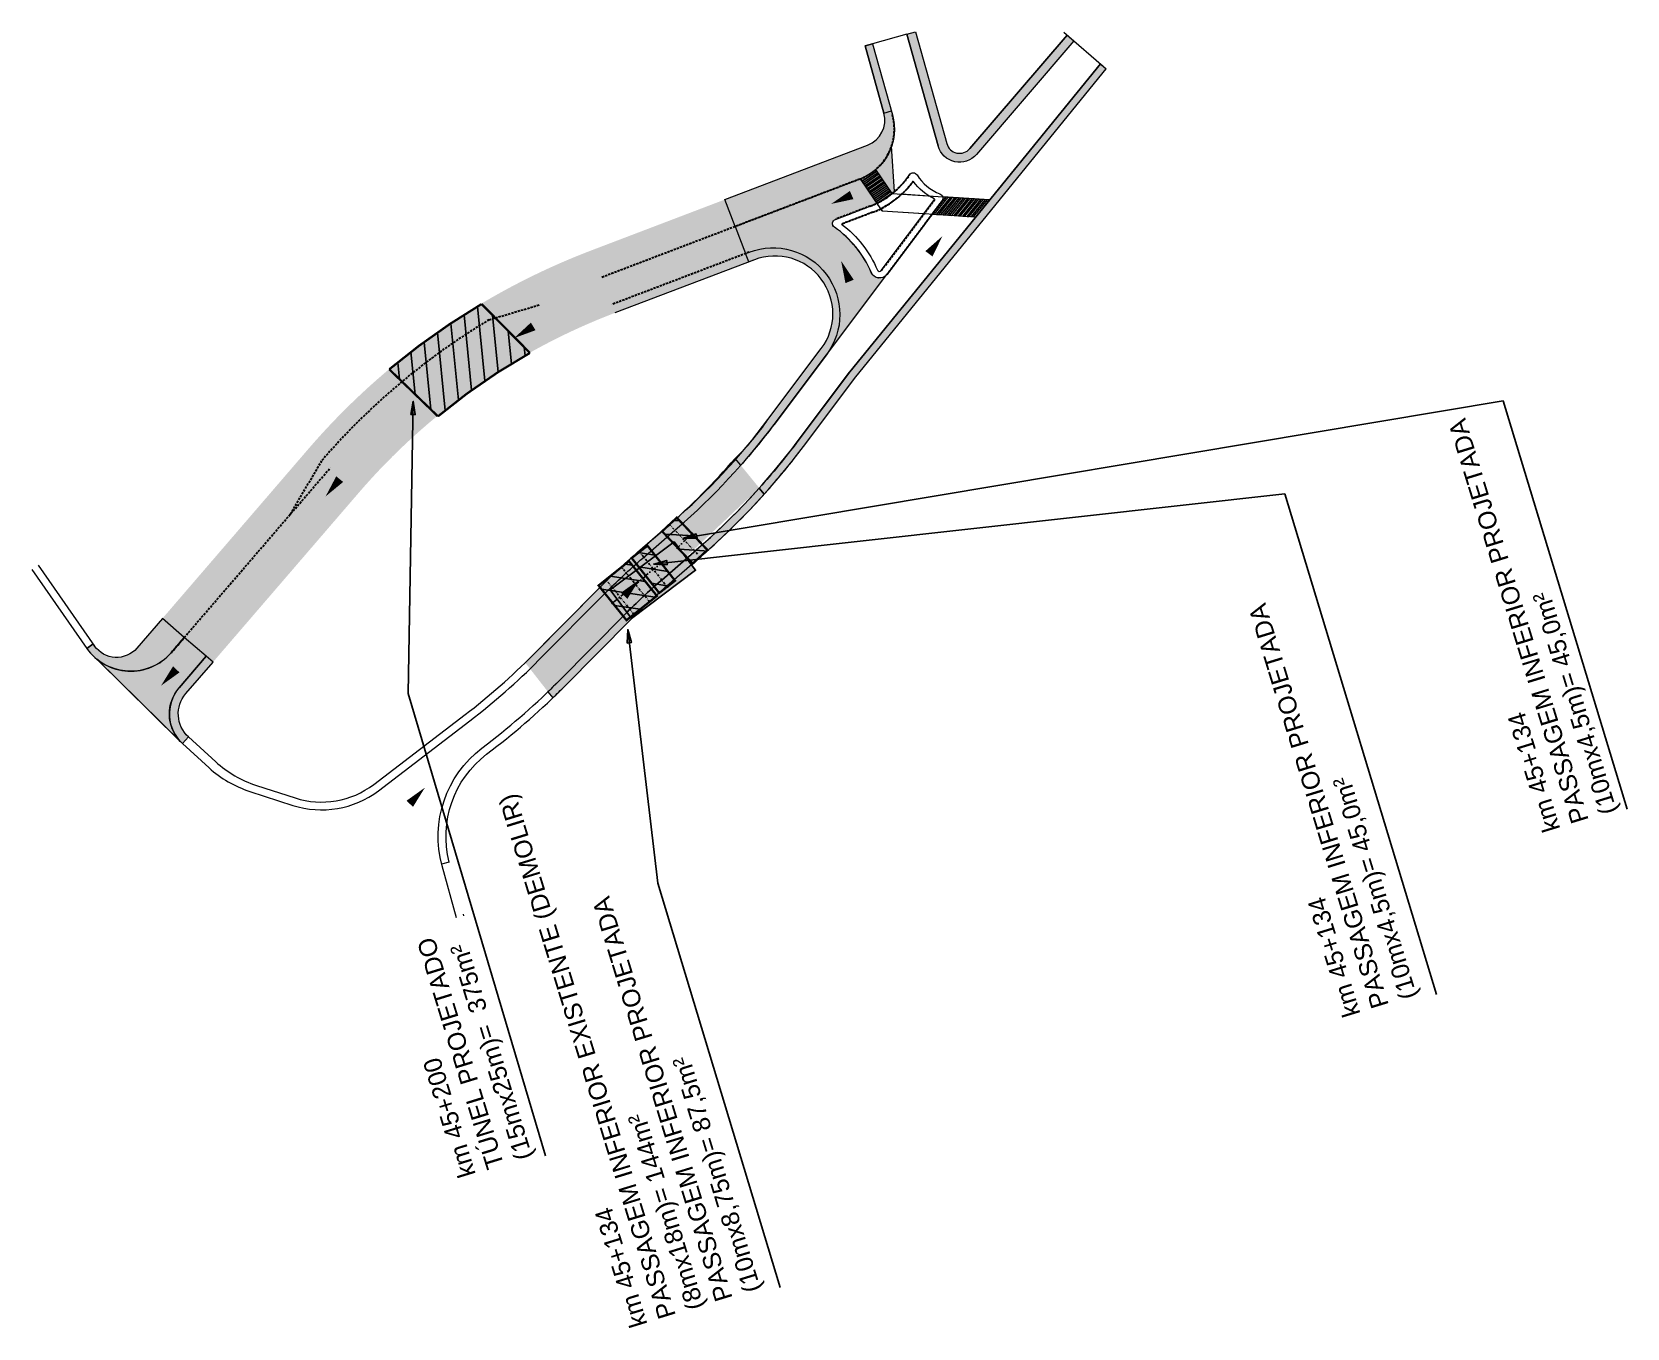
# Model space of a CAD drawing. Header units: metres. Extents: x 288915 to 323983, y 7382661 to 7464883.
# Drawn here: x 319043.3 to 319401.5, y 7428693.1 to 7428984.3 of the extents above; entities that cross this region are included whole.
import ezdxf

# ---------------------------------------------------------------- set-up
doc = ezdxf.new("R2010")
doc.units = ezdxf.units.M
doc.linetypes.add('DASHDOTX2', pattern=[2, 1, -0.5, 0, -0.5])
doc.linetypes.add('DASHED', pattern=[0.75, 0.5, -0.25])
doc.layers.get('0').update_dxf_attribs({"color": 255})
for name, color, linetype in [('_PASS. INFERIOR A CONSTRUIR', 10, 'Continuous'), ('_PONTE A DEMOLIR', 30, 'Continuous'), ('A-IMAGENS', 255, 'Continuous'), ('EIXO', 1, 'DASHDOTX2'), ('F-HZ-PI', 1, 'Continuous'), ('U-HZ-TEXTO-OAE', 2, 'Continuous')]:
    doc.layers.add(name, color=color, linetype=linetype)
doc.layers.add('_PASS. INFERIOR A DEMOLIR', color=10, linetype='Continuous', transparency=0.5)
doc.layers.add('U-HZ-VIARIO_LOCAL', color=255, linetype='Continuous', lineweight=0)
doc.styles.add('ARIAL', font='arial.ttf')
doc.styles.add('DIM', font='arial.ttf', dxfattribs={"width": 0.8})
doc.dimstyles.new('U-1_2000', dxfattribs={"dimscale": 2, "dimtxt": 1.5, "dimasz": 0.75, "dimexe": 0.75, "dimexo": 0.75, "dimgap": 0.25, "dimtad": 1, "dimzin": 4, "dimtxsty": 'DIM', "dimblk": 'ARCHTICK', "dimcen": 0.7, "dimdle": 0.75, "dimclrd": 256, "dimclre": 256, "dimclrt": 256, "dimaunit": 1, "dimadec": 3, "dimazin": 2, "dimtfac": 1, "dimtofl": 0, "dimtmove": 0, "dimatfit": 3, "dimldrblk": 'CLOSEDBLANK', "dimfxl": 0, "dimtolj": 1, "dimtzin": 0, "dimlwd": -1, "dimlwe": -1, "dimarcsym": 0})
pattern_1 = [(70.8105044377959, (0, 0), (-2.998586356760458, 1.043601869033415), [])]

msp = doc.modelspace()

# ---------------------------------------------------------------- texts
at = {"layer": 'U-HZ-TEXTO-OAE', "color": 2, "linetype": 'Continuous', "lineweight": -3, "char_height": 4, "width": 150.2515116109687, "attachment_point": 7, "rotation": 107.0697397141681, "style": 'ARIAL'}
for s, insert in [('km {\\C256;45+134\\P}PASSAGEM INFERIOR PROJETADA\\P(10mx4,5m)= 45,0m²', (319400.4116337887, 7428809.566745659)), ('km {\\C256;45+134\\C2;\\c65534;\\P}PASSAGEM INFERIOR PROJETADA\\P(10mx4,5m)= 45,0m²', (319355.5367156694, 7428768.032903044)), ('km {\\C256;45+134\\P}PASSAGEM INFERIOR EXISTENTE (DEMOLIR) \\P(8mx18m)= 144m²\\PPASSAGEM INFERIOR PROJETADA\\P(10mx8,75m)= 87,5m²', (319208.2084385564, 7428702.208324039)), ('km {\\C256;45+200\\C2;\\c65534;\\P}TÚNEL PROJETADO\\P\\pt96;(15mx25m)=  375m²', (319156.9190760943, 7428731.960569183))]:
    msp.add_mtext(s, dxfattribs=dict(at, insert=insert))

# ---------------------------------------------------------------- blocks, each defined once
blk = doc.blocks.new('_ArchTick')
at = {"color": 0, "linetype": 'ByBlock', "const_width": 0.15}
blk.add_lwpolyline([(-0.5, -0.5), (0.5, 0.5)], dxfattribs=at)
blk = doc.blocks.new('B-SETA')
at = {"layer": 'U-HZ-VIARIO_LOCAL', "color": 10}
blk.add_lwpolyline([(0, 0, 2, 0, 0), (0, 5, 0, 0, 0)], format="xyseb", dxfattribs=at)
blk = doc.blocks.new('PI MODULO DUPLO')
at = {"layer": '_PASS. INFERIOR A CONSTRUIR', "lineweight": -3}
h = blk.add_hatch(dxfattribs=at)
h.set_pattern_fill('ANSI31', color=256, scale=0.9999999999999999, angle=25.81050443779591)
h.set_pattern_definition(pattern_1)
h.paths.add_polyline_path([(320171.362437691, 7385549.147346584), (320167.274849743, 7385556.883931733), (320176.1142775377, 7385561.586555734), (320180.2018654857, 7385553.849970586)])
at = {"layer": '_PASS. INFERIOR A CONSTRUIR', "lineweight": 30, "const_width": 0.4999999999999999, "flags": 128}
blk.add_lwpolyline([(320171.362437691, 7385549.147346584), (320167.274849743, 7385556.883931733), (320176.1142775377, 7385561.586555734), (320180.2018654857, 7385553.849970586)], close=True, dxfattribs=at)
at = {"layer": 'EIXO', "ltscale": 0.5}
for p, q in [((320177.1013020729, 7385559.704651429), (320168.2618742782, 7385555.002027427)), ((320179.2148409504, 7385555.731874892), (320170.3754131558, 7385551.029250889))]:
    blk.add_line(p, q, dxfattribs=at)
at = {"layer": 'EIXO'}
blk.add_line((320171.2586437064, 7385560.041326604), (320176.1746286922, 7385550.800848457), dxfattribs=at)
blk = doc.blocks.new('PI SIMPLES 10 - MRS')
at = {"layer": '_PASS. INFERIOR A CONSTRUIR', "lineweight": -3}
h = blk.add_hatch(dxfattribs=at)
h.set_pattern_fill('ANSI31', color=160, scale=0.9999999999999998, angle=-91.31010274156246)
h.set_pattern_definition([(313.6898972584376, (-6427578.618084036, 3651798.303308021), (2.295807432994247, 2.193146878484967), [])])
h.paths.add_polyline_path([(-62.59785503800958, 15.97804479533806), (-58.09690314531326, 16.01226815767586), (-57.94764558505267, 6.313110889866948), (-62.446707139723, 6.278891269583255)])
at = {"layer": '_PASS. INFERIOR A CONSTRUIR', "color": 160, "lineweight": 30, "const_width": 0.4999999999999999, "flags": 128}
blk.add_lwpolyline([(-62.6025283196941, 16.27799232723191), (-62.44668064452708, 6.278883649036288), (-57.94767207931727, 6.313118509948254), (-58.10152393206954, 16.31223256420344)], close=True, dxfattribs=at)
at = {"layer": 'EIXO', "color": 160, "ltscale": 0.5}
blk.add_line((-60.35700775031, 16.58305234275758), (-60.19717636145651, 6.296001079492271), dxfattribs=at)
at = {"layer": 'EIXO', "color": 160}
blk.add_line((-57.74068102519959, 11.33758159866557), (-62.80902926344424, 11.25352806318551), dxfattribs=at)
blk = doc.blocks.new('PI MODULO SIMPLES')
at = {"layer": '_PASS. INFERIOR A CONSTRUIR', "lineweight": -3}
h = blk.add_hatch(dxfattribs=at)
h.set_pattern_fill('ANSI31', color=256, scale=0.9999999999999999, angle=25.81050443779591)
h.set_pattern_definition(pattern_1)
h.paths.add_polyline_path([(320184.9166828833, 7385523.540043326), (320182.8343957372, 7385527.530509392), (320191.3990787306, 7385532.084862776), (320193.4805008068, 7385528.096077498)])
at = {"layer": '_PASS. INFERIOR A CONSTRUIR', "lineweight": 30, "const_width": 0.4999999999999999, "flags": 128}
blk.add_lwpolyline([(320184.6518452969, 7385523.399148279), (320193.4804955114, 7385528.096104554), (320191.3990840261, 7385532.084835721), (320182.5695192015, 7385527.389653374)], close=True, dxfattribs=at)
at = {"layer": 'EIXO', "ltscale": 0.5}
blk.add_line((320183.3566726077, 7385525.258705201), (320192.4397897687, 7385530.090470138), dxfattribs=at)
at = {"layer": 'EIXO'}
blk.add_line((320186.8327061711, 7385529.978590742), (320189.2180007742, 7385525.505830016), dxfattribs=at)

# ---------------------------------------------------------------- hatches: boundary and pattern name
at = {"layer": '_PASS. INFERIOR A DEMOLIR', "lineweight": -3}
h = msp.add_hatch(color=256, dxfattribs=at)
h.dxf.hatch_style = 1
h.paths.add_polyline_path([(319173.115905354, 7428858.983373757), (319187.5118935828, 7428869.788720718), (319192.3142700095, 7428863.390503727), (319177.9182817808, 7428852.585156767)])
at = {"layer": '_PONTE A DEMOLIR', "lineweight": -3}
h = msp.add_hatch(dxfattribs=at)
h.set_pattern_fill('ANSI31', color=256, angle=50.75695373306474)
h.set_pattern_definition([(95.75695373306473, (0, 0), (-3.158986416156243, -0.3184804900466156), [])])
edge = h.paths.add_edge_path()
edge.add_line((319134.4871134548, 7428897.954601916), (319123.55189972, 7428908.52291979))
edge.add_arc((319225.3190946152, 7428786.663869247), 158.7645746256916, 120.69094161555091, 129.8660054987866, ccw=False)
edge.add_line((319144.2845491272, 7428923.190762545), (319155.1474714334, 7428912.199229292))
edge.add_arc((319221.9479733969, 7428793.206844344), 136.4605977495109, 119.3091867918819, 129.8607477285627)
at = {"layer": 'U-HZ-VIARIO_LOCAL'}
h = msp.add_hatch(color=35, dxfattribs=at)
h.dxf.hatch_style = 1
edge = h.paths.add_edge_path()
edge.add_line((319239.7730528872, 7428983.781183059), (319241.6991176413, 7428984.319954406))
edge.add_line((319241.6991176413, 7428984.319954406), (319248.7163815124, 7428959.233793622))
edge.add_arc((319251.6054786432, 7428960.041950641), 2.999999999843959, 195.6277141023001, 319.4497187653893)
edge.add_line((319253.8849858474, 7428958.091605311), (319275.7229715288, 7428983.615211262))
edge.add_line((319275.7229715288, 7428983.615211262), (319277.2426429981, 7428982.314981042))
edge.add_line((319277.2426429981, 7428982.314981042), (319255.4046573165, 7428956.791375091))
edge.add_arc((319251.6054786434, 7428960.041950641), 4.999999999596985, 195.6277140906448, 319.44971876148657, ccw=False)
edge.add_line((319246.7903167583, 7428958.695022277), (319239.7730528872, 7428983.781183059))
h = msp.add_hatch(color=35, dxfattribs=at)
h.dxf.hatch_style = 1
edge = h.paths.add_edge_path()
edge.add_line((319201.2251356667, 7428940.588394792), (319198.9101528156, 7428946.662178983))
edge.add_line((319198.9101528156, 7428946.662178983), (319230.953863171, 7428958.875428189))
edge.add_arc((319228.8169559243, 7428964.481998211), 5.999999999579203, 290.8640157499214, 375.6277140929867)
edge.add_line((319234.5951501862, 7428966.098312248), (319230.3834872114, 7428981.154672747))
edge.add_line((319230.3834872114, 7428981.154672747), (319232.0687938711, 7428981.626097675))
edge.add_line((319232.0687938711, 7428981.626097675), (319236.5206386454, 7428965.711106328))
edge.add_arc((319224.9642501209, 7428962.478478252), 12.00000000041423, -69.13598424828632, 15.627714096295676, ccw=False)
edge.add_line((319229.2380646152, 7428951.265338207), (319201.2251356667, 7428940.588394792))
h = msp.add_hatch(color=35, dxfattribs=at)
h.dxf.hatch_style = 1
edge = h.paths.add_edge_path()
edge.add_line((319284.5275108381, 7428975.986298639), (319283.2057144627, 7428977.134600797))
edge.add_line((319283.2057144627, 7428977.134600797), (319226.9333971554, 7428907.936705305))
edge.add_line((319226.9333971554, 7428907.936705305), (319215.1674683952, 7428892.262715119))
edge.add_arc((319090.0074803274, 7428986.216040695), 156.4999999998018, 318.1786018624322, 323.10569485647534, ccw=False)
edge.add_line((319206.6355088292, 7428881.860144993), (319207.7550602722, 7428880.487284356))
edge.add_arc((319090.0074803342, 7428986.216040703), 158.2499999996151, 318.0784694921094, 323.1056948632954)
edge.add_line((319216.5670209954, 7428891.212118849), (319228.31255715, 7428906.858943023))
edge.add_line((319228.31255715, 7428906.858943023), (319284.5275108381, 7428975.986298639))
h = msp.add_hatch(color=253, dxfattribs=at)
h.dxf.hatch_style = 1
edge = h.paths.add_edge_path()
edge.add_line((319223.7304075237, 7428942.210006311), (319231.5531256119, 7428945.191583799))
edge.add_arc((319224.9643282701, 7428962.478508037), 18.50000000001094, 290.8640157403063, 310.6044910913747)
edge.add_line((319237.0047522796, 7428948.432932588), (319236.3361049353, 7428958.646909633))
edge.add_arc((319224.9642501208, 7428962.478478253), 12.00000000051631, 290.86401574883155, 341.3795609624754, ccw=False)
edge.add_line((319229.2380646148, 7428951.265338207), (319201.2251356671, 7428940.588394792))
edge.add_line((319201.2251356671, 7428940.588394792), (319203.5401185172, 7428934.514610601))
edge.add_line((319203.5401185172, 7428934.514610601), (319204.3762332977, 7428934.833290244))
edge.add_arc((319209.7185014182, 7428920.81686519), 14.99999999847207, -36.89430515126941, 110.86401576512861, ccw=False)
edge.add_line((319221.7146664069, 7428911.811754111), (319235.232334587, 7428929.819325184))
edge.add_arc((319233.6328463225, 7428931.020007196), 2.000000000238426, 203.1122970439913, 323.10567571797793, ccw=False)
edge.add_arc((319209.7184744932, 7428920.816928287), 23.99999999969723, 23.10498087143596, 54.89978646953907)
edge.add_arc((319224.086558732, 7428941.275577974), 1.000000000205717, 110.86401577900739, 235.3971275107514, ccw=False)
h = msp.add_hatch(color=35, dxfattribs=at)
h.dxf.hatch_style = 1
edge = h.paths.add_edge_path()
edge.add_arc((319225.1490861014, 7428787.575637703), 154.0000000027815, 120.95476997545029, 139.3063531978769, ccw=False)
edge.add_line((319145.9374527343, 7428919.641973838), (319157.2205703963, 7428922.993386745))
edge.add_arc((319225.1490861019, 7428787.575637708), 151.4999999998654, 110.8640157509204, 116.6393477698883, ccw=False)
edge.add_line((319171.1921781145, 7428929.141530777), (319201.2251356667, 7428940.588394792))
edge.add_line((319201.2251356667, 7428940.588394792), (319198.9101528156, 7428946.662178983))
edge.add_line((319198.9101528156, 7428946.662178983), (319168.8771952681, 7428935.215314969))
edge.add_arc((319225.1490861037, 7428787.575637707), 158.0000000007026, 110.8640157497535, 139.2894690404416)
edge.add_line((319105.3828001972, 7428890.629200287), (319072.6142743686, 7428852.546435026))
edge.add_line((319072.6142743686, 7428852.546435026), (319077.5413684094, 7428848.30688973))
edge.add_line((319077.5413684094, 7428848.30688973), (319101.3642837777, 7428875.99328913))
edge.add_line((319101.3642837777, 7428875.99328913), (319108.3852636994, 7428887.985845246))
h = msp.add_hatch(color=253, dxfattribs=at)
h.dxf.hatch_style = 1
edge = h.paths.add_edge_path()
edge.add_arc((319225.1490861037, 7428787.575637709), 144.9999999998064, 110.86401574982139, 139.2894690430381, ccw=False)
edge.add_line((319173.5071609699, 7428923.067746588), (319203.5401185174, 7428934.514610601))
edge.add_line((319203.5401185174, 7428934.514610601), (319201.2251356667, 7428940.588394792))
edge.add_line((319201.2251356667, 7428940.588394792), (319171.1921781196, 7428929.14153078))
edge.add_arc((319225.1490861151, 7428787.575637713), 151.5000000010119, 110.8640157540511, 116.6393477746526)
edge.add_line((319157.2205703979, 7428922.993386745), (319145.9374527369, 7428919.641973839))
edge.add_arc((319225.1490861017, 7428787.575637703), 154.0000000025835, 120.9547699745663, 139.3063531986988)
edge.add_line((319108.3852636985, 7428887.985845244), (319101.3642837801, 7428875.993289133))
edge.add_line((319101.3642837801, 7428875.993289133), (319077.54136841, 7428848.30688973))
edge.add_line((319077.54136841, 7428848.30688973), (319082.4684624505, 7428844.067344435))
edge.add_line((319082.4684624505, 7428844.067344435), (319115.2369882744, 7428882.150109692))
h = msp.add_hatch(color=35, dxfattribs=at)
h.dxf.hatch_style = 1
edge = h.paths.add_edge_path()
edge.add_line((319204.2524209333, 7428932.645753927), (319203.5401185181, 7428934.514610602))
edge.add_line((319203.5401185181, 7428934.514610602), (319173.5071609694, 7428923.067746587))
edge.add_arc((319225.1490861019, 7428787.575637707), 145.0000000001153, 110.8640157492175, 139.2894690402242)
edge.add_line((319115.236988277, 7428882.150109695), (319082.4684624503, 7428844.067344435))
edge.add_line((319082.4684624503, 7428844.067344435), (319083.9844913855, 7428842.762868959))
edge.add_line((319083.9844913855, 7428842.762868959), (319116.7530172134, 7428880.84563422))
edge.add_arc((319225.1490861023, 7428787.575637708), 142.9999999995352, 110.864015749435, 139.2894690402107, ccw=False)
edge.add_line((319174.2194633851, 7428921.198889913), (319204.2524209333, 7428932.645753927))
h = msp.add_hatch(color=35, dxfattribs=at)
h.dxf.hatch_style = 1
edge = h.paths.add_edge_path()
edge.add_line((319202.4743469474, 7428886.962809449), (319201.2179749766, 7428888.503447565))
edge.add_arc((319161.4957996068, 7428929.480446658), 57.06983152917692, 314.1091568130526, 325.5728026758532)
edge.add_line((319208.5695776454, 7428897.215526204), (319220.5530610011, 7428913.179331908))
edge.add_arc((319210.1563846727, 7428920.983761506), 13.00000000114112, 323.1056948736529, 470.8640157348282)
edge.add_line((319205.5264189739, 7428933.13132989), (319204.2524209333, 7428932.645753927))
edge.add_line((319204.2524209333, 7428932.645753927), (319203.5401185174, 7428934.514610601))
edge.add_line((319203.5401185174, 7428934.514610601), (319204.3762332964, 7428934.833290244))
edge.add_arc((319209.7185014185, 7428920.81686519), 14.9999999990318, -36.8943051701242, 110.864015770738, ccw=False)
edge.add_line((319221.7146664039, 7428911.811754107), (319209.9691302275, 7428896.164929911))
edge.add_arc((319090.0074811542, 7428986.216040049), 149.9999989511616, 320.60044948790335, 323.1056948608031, ccw=False)
edge.add_arc((319090.007479151, 7428986.216041693), 150.0000015430708, 318.5712474209591, 320.60044948811543, ccw=False)
h = msp.add_hatch(color=35, dxfattribs=at)
h.dxf.hatch_style = 1
edge = h.paths.add_edge_path()
edge.add_line((319180.4566921336, 7428866.104834737), (319187.0839496926, 7428871.853706894))
edge.add_arc((319088.7931296459, 7428985.162641645), 150.0000000001939, 310.9402877899328, 319.1938900916082)
edge.add_line((319202.3319354265, 7428887.137442936), (319201.2179749769, 7428888.503447565))
edge.add_arc((319087.625491374, 7428986.466438888), 149.9999999996649, 310.94028778969766, 319.22527476451387, ccw=False)
edge.add_line((319185.9163114199, 7428873.157504136), (319179.3099658919, 7428867.426772302))
edge.add_arc((319283.0067810499, 7428747.885846106), 158.2500000304432, 130.9402877846359, 135.2651320915559)
edge.add_line((319170.5905252505, 7428859.266490483), (319154.0959904533, 7428842.61859036))
edge.add_line((319154.0959904533, 7428842.61859036), (319155.1805557233, 7428841.226833882))
edge.add_line((319155.1805557233, 7428841.226833882), (319171.8336749997, 7428858.034792995))
edge.add_arc((319283.0067810449, 7428747.885846118), 156.5000000191097, 130.9402877819362, 135.2651320925368, ccw=False)
h = msp.add_hatch(color=253, dxfattribs=at)
h.dxf.hatch_style = 1
edge = h.paths.add_edge_path()
edge.add_line((319206.6355088294, 7428881.860144992), (319202.4743469474, 7428886.962809449))
edge.add_arc((319088.8133386296, 7428987.346893216), 151.6436252720583, 310.39372887252284, 318.5494313581743, ccw=False)
edge.add_line((319187.0839496867, 7428871.853706889), (319180.4566921245, 7428866.10483473))
edge.add_arc((319283.0067810498, 7428747.885846122), 156.500000019198, 130.9402877887364, 135.265132093049)
edge.add_line((319171.8336750036, 7428858.034792999), (319155.1805557229, 7428841.226833882))
edge.add_line((319155.1805557229, 7428841.226833882), (319159.2089410108, 7428836.057452679))
edge.add_line((319159.2089410108, 7428836.057452679), (319176.4510883489, 7428853.459916607))
edge.add_arc((319283.0067810433, 7428747.885846142), 150.0000000003015, 130.9402877834742, 135.2651320990882, ccw=False)
edge.add_line((319184.7159610093, 7428861.194780905), (319206.6355088294, 7428881.860144992))
h = msp.add_hatch(color=35, dxfattribs=at)
h.dxf.hatch_style = 1
edge = h.paths.add_edge_path()
edge.add_arc((319283.0067810423, 7428747.885846144), 148.2499999988619, 130.9402877877715, 135.2651320974269, ccw=False)
edge.add_line((319185.8626872346, 7428859.872843326), (319193.7042954549, 7428866.675114514))
edge.add_arc((319090.0074803339, 7428986.216040702), 158.2499999998534, 310.9402877764996, 318.0784694921939)
edge.add_line((319207.7550602722, 7428880.487284355), (319206.635508829, 7428881.860144993))
edge.add_arc((319090.0074803261, 7428986.216040694), 156.5000000000248, 310.9402877848091, 318.1786018629705, ccw=False)
edge.add_line((319192.5575692307, 7428867.997052094), (319184.7159610005, 7428861.194780896))
edge.add_arc((319283.0067810305, 7428747.885846129), 150.0000000012451, 130.9402877811665, 135.2651320879241)
edge.add_line((319176.451088356, 7428853.459916615), (319161.7060555739, 7428838.577785286))
edge.add_arc((319050.5329495461, 7428948.726732127), 156.4999999811408, 313.9679966498177, 315.2651320974834, ccw=False)
edge.add_line((319159.184086293, 7428836.089347225), (319160.2657090961, 7428834.701366636))
edge.add_arc((319050.5329495586, 7428948.726732137), 158.2499999788022, 313.9009648734192, 315.265132096277)
edge.add_line((319162.9492053304, 7428837.346087806), (319177.6942381001, 7428852.228219122))
h = msp.add_hatch(color=35, dxfattribs=at)
h.dxf.hatch_style = 1
edge = h.paths.add_edge_path()
edge.add_line((319077.54136841, 7428848.30688973), (319072.6142743686, 7428852.546435026))
edge.add_line((319072.6142743686, 7428852.546435026), (319066.8822572547, 7428845.88482738))
edge.add_arc((319062.3341704481, 7428849.798253807), 6.000000000109861, 214.8720182388556, 319.2894690399609, ccw=False)
edge.add_line((319057.4115832531, 7428846.36778222), (319057.0820658276, 7428846.840626322))
edge.add_line((319057.0820658276, 7428846.840626322), (319055.6463112294, 7428845.84007211))
edge.add_arc((319065.4914856197, 7428852.701015283), 11.99999999997211, 214.8720182340951, 319.2894690385107)
edge.add_line((319074.5876592324, 7428844.874162429), (319077.5413684094, 7428848.30688973))
h = msp.add_hatch(color=253, dxfattribs=at)
h.dxf.hatch_style = 1
edge = h.paths.add_edge_path()
edge.add_line((319082.4684624509, 7428844.067344436), (319077.5413684089, 7428848.306889731))
edge.add_line((319077.5413684089, 7428848.306889731), (319074.5876592339, 7428844.87416243))
edge.add_arc((319065.4914856204, 7428852.701015284), 12.00000000044034, 230.6824786259186, 319.28946904086723, ccw=False)
edge.add_line((319057.8880757674, 7428843.417257499), (319076.6313356228, 7428824.950052273))
edge.add_arc((319083.1926558935, 7428831.110334433), 8.99999999930356, 139.2894690338956, 223.1943953805462, ccw=False)
edge.add_line((319076.370525684, 7428836.980474074), (319082.4684624509, 7428844.067344436))
h = msp.add_hatch(color=35, dxfattribs=at)
h.dxf.hatch_style = 1
edge = h.paths.add_edge_path()
edge.add_line((319077.1303998436, 7428824.458338373), (319078.4775678545, 7428825.93655972))
edge.add_arc((319083.1926558915, 7428831.110334434), 6.999999998887933, 139.289469030441, 227.6557136044599, ccw=False)
edge.add_line((319077.8865546192, 7428835.675998598), (319083.9844913855, 7428842.762868959))
edge.add_line((319083.9844913855, 7428842.762868959), (319082.4684624505, 7428844.067344435))
edge.add_line((319082.4684624505, 7428844.067344435), (319076.3705256838, 7428836.980474074))
edge.add_arc((319083.1926558932, 7428831.110334434), 8.999999999789754, 139.2894690379065, 227.6557135933643)

# ---------------------------------------------------------------- linework, layer by layer
at = {"layer": '_PASS. INFERIOR A DEMOLIR', "lineweight": -3, "elevation": 754.0987470266115}
msp.add_lwpolyline([(319173.1226685036, 7428858.982942131), (319187.5186567323, 7428869.788289092), (319192.321033159, 7428863.390072101), (319177.9250449303, 7428852.584725141), (319173.1226685036, 7428858.982942131)], dxfattribs=at)
at = {"layer": '_PONTE A DEMOLIR', "lineweight": 30, "const_width": 0.5, "flags": 128}
msp.add_lwpolyline([(319134.4871134548, 7428897.954601916), (319123.55189972, 7428908.52291979, -0.04005516958932733), (319144.2845491272, 7428923.190762545), (319155.1474714334, 7428912.199229292, 0.04607242726851346), (319134.4871134548, 7428897.954601916)], format="xyb", dxfattribs=at)
at = {"layer": 'F-HZ-PI', "color": 1, "linetype": 'Continuous', "lineweight": -3}
msp.add_circle((319183.231142214, 7428863.099582961), 0.05, dxfattribs=at)
msp.add_point((319183.231142214, 7428863.099582961), dxfattribs=at)
at = {"layer": 'U-HZ-VIARIO_LOCAL'}
for p, q in [((319239.7730528872, 7428983.781183059), (319241.6991176413, 7428984.319954406)), ((319239.7730528872, 7428983.781183059), (319246.7903167582, 7428958.695022277)), ((319241.6991176413, 7428984.319954406), (319248.7163815124, 7428959.233793622)), ((319275.7229715288, 7428983.615211262), (319253.8849858472, 7428958.091605311)), ((319274.9778409606, 7428984.282513346), (319284.527510838, 7428975.98629864)), ((319232.0687938711, 7428981.626097675), (319230.3834872114, 7428981.154672747)), ((319230.3834872114, 7428981.154672747), (319234.5951501862, 7428966.098312248)), ((319232.0687938711, 7428981.626097675), (319236.5206386454, 7428965.711106328)), ((319277.2426429981, 7428982.314981042), (319255.4046573165, 7428956.791375091)), ((319226.9548285673, 7428907.963059449), (319283.2057144633, 7428977.134600798)), ((319228.312557149, 7428906.858943015), (319284.5275108384, 7428975.98629864)), ((319234.5951501862, 7428966.098312248), (319236.2804568461, 7428966.569737176)), ((319234.2505239472, 7428944.118136854), (319229.3573696954, 7428951.311540426)), ((319233.0724757942, 7428945.849980028), (319229.3573696954, 7428951.311540426)), ((319233.0724757942, 7428945.849980028), (319229.3573696954, 7428951.311540426)), ((319229.697774364, 7428950.811113087), (319233.0051297534, 7428953.060868703)), ((319229.922754176, 7428950.480371299), (319233.2301095654, 7428952.730126915)), ((319230.1477339879, 7428950.149629512), (319233.4550893773, 7428952.399385128)), ((319230.3727137999, 7428949.818887725), (319233.6800691893, 7428952.068643341)), ((319230.5976936119, 7428949.488145937), (319233.9050490013, 7428951.737901554)), ((319230.8226734239, 7428949.15740415), (319234.1300288132, 7428951.407159766)), ((319231.0476532358, 7428948.826662363), (319234.3550086252, 7428951.076417979)), ((319231.2726330478, 7428948.495920575), (319234.5799884372, 7428950.745676192)), ((319231.4976128598, 7428948.165178788), (319234.8049682491, 7428950.414934404)), ((319236.4591825999, 7428947.983081492), (319232.788186512, 7428953.379795965)), ((319231.7225926718, 7428947.834437001), (319235.0299480611, 7428950.084192617)), ((319231.9475724837, 7428947.503695213), (319235.2549278731, 7428949.75345083)), ((319232.1725522957, 7428947.172953426), (319235.479907685, 7428949.422709042)), ((319232.3975321077, 7428946.842211639), (319235.704887497, 7428949.091967255)), ((319232.6225119196, 7428946.511469851), (319235.929867309, 7428948.761225468)), ((319232.8474917316, 7428946.180728064), (319236.1548471209, 7428948.43048368)), ((319232.847495982, 7428946.180721816), (319236.1548513713, 7428948.430477432)), ((319233.0724715436, 7428945.849986277), (319236.3798269329, 7428948.099741893)), ((319236.4591825998, 7428947.983081492), (319258.3432942998, 7428946.561359203)), ((319234.2505239471, 7428944.118136854), (319255.2471738209, 7428942.754069376)), ((319255.2471738209, 7428942.754069376), (319258.3432942984, 7428946.561359203)), ((319044.7576854718, 7428864.525610848), (319057.4115832531, 7428846.36778222)), ((319043.3219308733, 7428863.525056636), (319055.6463112294, 7428845.84007211)), ((319055.6463112293, 7428845.84007211), (319057.0820658276, 7428846.840626322)), ((319078.4775678546, 7428825.93655972), (319077.1303998434, 7428824.458338373)), ((319137.0106971795, 7428797.851550716), (319135.319383477, 7428797.388651657))]:
    msp.add_line(p, q, dxfattribs=at)
at = {"layer": 'U-HZ-VIARIO_LOCAL', "color": 0, "linetype": 'DASHED', "lineweight": 30}
for p, q in [((319231.5530474662, 7428945.191554017), (319223.7304075243, 7428942.210006312)), ((319232.087274278, 7428943.789911511), (319225.1252358035, 7428941.136376389)), ((319234.0327184985, 7428930.719836839), (319246.0815344275, 7428946.770675363)), ((319235.2323349972, 7428929.819325731), (319247.6655858657, 7428946.382289529)), ((319204.3762332962, 7428934.833290244), (319173.5071609691, 7428923.067746587)), ((319074.5876592326, 7428844.874162429), (319110.3098942382, 7428886.389654992))]:
    msp.add_line(p, q, dxfattribs=at)
at = {"layer": 'U-HZ-VIARIO_LOCAL'}
for points in [[(319239.7730528872, 7428983.781183059), (319232.0687938711, 7428981.626097675)], [(319245.4532557879, 7428943.390340647), (319248.5493762654, 7428947.197630474)], [(319245.9429516896, 7428943.358527083), (319249.0390721671, 7428947.165816911)], [(319246.4326475912, 7428943.326713519), (319249.5287680687, 7428947.134003347)], [(319246.9223434929, 7428943.294899955), (319250.0184639703, 7428947.102189783)], [(319247.4120393945, 7428943.263086393), (319250.508159872, 7428947.07037622)], [(319258.3432942984, 7428946.561359203), (319247.8318261464, 7428947.244246805)], [(319247.9017352962, 7428943.231272829), (319250.9978557737, 7428947.038562656)], [(319248.3914311978, 7428943.199459265), (319251.4875516753, 7428947.006749093)], [(319248.8811270994, 7428943.167645701), (319251.9772475769, 7428946.974935529)], [(319249.3708230011, 7428943.135832138), (319252.4669434786, 7428946.943121966)], [(319249.8605189028, 7428943.104018575), (319252.9566393803, 7428946.911308402)], [(319250.3502148044, 7428943.072205011), (319253.4463352819, 7428946.879494838)], [(319250.839910706, 7428943.040391448), (319253.9360311835, 7428946.847681276)], [(319251.3296066077, 7428943.008577884), (319254.4257270852, 7428946.815867712)], [(319251.8193025094, 7428942.97676432), (319254.9154229868, 7428946.784054148)], [(319252.308998411, 7428942.944950757), (319255.4051188885, 7428946.752240584)], [(319252.7986943127, 7428942.913137194), (319255.8948147902, 7428946.720427021)], [(319253.2883902143, 7428942.88132363), (319256.3845106918, 7428946.688613458)], [(319253.778086116, 7428942.849510066), (319256.8742065934, 7428946.656799894)], [(319254.2677820176, 7428942.817696502), (319257.3639024951, 7428946.62498633)], [(319254.7574779193, 7428942.78588294), (319257.8535983968, 7428946.593172767)], [(319255.2471738209, 7428942.754069376), (319258.3432942984, 7428946.561359203)], [(319077.1303998434, 7428824.458338373), (319057.8880757698, 7428843.417257496)], [(319140.3174231806, 7428785.756309099), (319140.2118851559, 7428786.141917805)]]:
    msp.add_lwpolyline(points, dxfattribs=at)
for points in [[(319239.7730528872, 7428983.781183059), (319241.6991176413, 7428984.319954406), (319248.7163815124, 7428959.233793622, 0.5998040636856927), (319253.8849858474, 7428958.091605311), (319275.7229715288, 7428983.615211262), (319277.2426429981, 7428982.314981042), (319255.4046573165, 7428956.791375091, -0.5998040635899394), (319246.7903167583, 7428958.695022277)], [(319201.2251356667, 7428940.588394792), (319198.9101528156, 7428946.662178983), (319230.953863171, 7428958.875428189, 0.3876922228449578), (319234.5951501862, 7428966.098312248), (319230.3834872114, 7428981.154672747), (319232.0687938711, 7428981.626097675), (319236.5206386454, 7428965.711106328, -0.3876922228520497), (319229.2380646152, 7428951.265338207), (319201.2251356667, 7428940.588394792)], [(319284.5275108381, 7428975.986298639), (319283.2057144627, 7428977.134600797), (319226.9333971554, 7428907.936705305), (319215.1674683952, 7428892.262715119, -0.02150181153470314), (319206.6355088292, 7428881.860144993), (319207.7550602722, 7428880.487284356, 0.02193892758181007), (319216.5670209954, 7428891.212118849), (319228.31255715, 7428906.858943023)], [(319223.7304075237, 7428942.210006311), (319231.5531256119, 7428945.191583799, 0.08634771855462506), (319237.0047522796, 7428948.432932588), (319236.3361049353, 7428958.646909633, -0.2240558936672601), (319229.2380646148, 7428951.265338207), (319201.2251356671, 7428940.588394792), (319203.5401185172, 7428934.514610601), (319204.3762332977, 7428934.833290244, -0.7519020335231106), (319221.7146664069, 7428911.811754111), (319235.232334587, 7428929.819325184, -0.5773117486376466), (319231.79337178, 7428930.234938149, 0.1396279355457714), (319223.5186737201, 7428940.452470074, -0.6040310086583681)], [(319235.2323349977, 7428929.819325731, -0.5841154552639485), (319231.7776635901, 7428930.271671588, 0.1392920394249135), (319223.5118364392, 7428940.457229462, -0.6011920296536224), (319223.730407523, 7428942.210006311), (319231.5530474689, 7428945.191554016, 0.1559102230790175), (319240.357337815, 7428952.216673058, -0.5509899212093053), (319242.0478521389, 7428952.192660834, 0.1594719056881703), (319247.1921941445, 7428947.928880185, -0.5088823943044295), (319247.6661832333, 7428946.38308531)], [(319232.0872742773, 7428943.78991151), (319225.1252358023, 7428941.136376388, -0.1304399606471164), (319233.1734381965, 7428930.822664449, 0.5765321902717939), (319234.0327184989, 7428930.719836839), (319246.0815822508, 7428946.770739071, -0.1314733733664686), (319241.1888254535, 7428950.783900223, -0.1465622696915663)], [(319232.7881865119, 7428953.379795965, -0.08404828268255791), (319229.3573696954, 7428951.311540426), (319233.0724757942, 7428945.849980028, 0.0542468435905661), (319236.4591968238, 7428947.983060582)], [(319246.0815822503, 7428946.77073907, -0.029412638152316), (319244.8081422013, 7428947.44068333), (319238.5965171741, 7428947.844227503, -0.07148105282702437), (319233.9242416906, 7428944.5978029), (319234.2505239472, 7428944.118136854), (319243.6328116014, 7428943.508607546)], [(319258.3432942984, 7428946.561359203), (319247.8318261464, 7428947.244246805, -0.230928276784862), (319247.6661832337, 7428946.38308531), (319245.421195596, 7428943.392423467), (319255.2471738223, 7428942.754069376)], [(319202.4743469474, 7428886.962809449), (319201.2179749766, 7428888.503447565, 0.05006134860174889), (319208.5695776454, 7428897.215526204), (319220.5530610011, 7428913.179331908, 0.751902033151653), (319205.5264189739, 7428933.13132989), (319204.2524209333, 7428932.645753927), (319203.5401185174, 7428934.514610601), (319204.3762332964, 7428934.833290244, -0.7519020337072925), (319221.7146664039, 7428911.811754107), (319209.9691302275, 7428896.164929911, -0.01093163049591966), (319205.918263288, 7428891.007373056, -0.00885429569211469), (319202.4743469474, 7428886.962809449)], [(319177.6942381001, 7428852.228219122, -0.01887293349963598), (319185.8626872346, 7428859.872843326), (319193.7042954549, 7428866.675114514, 0.03115626878448748), (319207.7550602722, 7428880.487284355), (319206.635508829, 7428881.860144993, -0.03159360873295337), (319192.5575692307, 7428867.997052094), (319184.7159610005, 7428861.194780896, 0.01887293348692875), (319176.451088356, 7428853.459916615), (319161.7060555739, 7428838.577785286, -0.005659881537089264), (319159.184086293, 7428836.089347225), (319160.2657090961, 7428834.701366636, 0.005952372694167935), (319162.9492053304, 7428837.346087806)], [(319077.54136841, 7428848.30688973), (319072.6142743686, 7428852.546435026), (319066.8822572547, 7428845.88482738, -0.4899893662375278), (319057.4115832531, 7428846.36778222), (319057.0820658276, 7428846.840626322), (319055.6463112294, 7428845.84007211, 0.4899893662215324), (319074.5876592324, 7428844.874162429), (319077.5413684094, 7428848.30688973)], [(319082.4684624509, 7428844.067344436), (319077.5413684089, 7428848.306889731), (319074.5876592339, 7428844.87416243, -0.4071103615122144), (319057.8880757674, 7428843.417257499), (319076.6313356228, 7428824.950052273, -0.3833881468138301), (319076.370525684, 7428836.980474074)], [(319077.1303998436, 7428824.458338373), (319078.4775678545, 7428825.93655972, -0.4058863319392311), (319077.8865546192, 7428835.675998598), (319083.9844913855, 7428842.762868959), (319082.4684624505, 7428844.067344435), (319076.3705256838, 7428836.980474074, 0.4058863318448219), (319077.1303998434, 7428824.458338373)]]:
    msp.add_lwpolyline(points, format="xyb", close=True, dxfattribs=at)
at = {"layer": 'U-HZ-VIARIO_LOCAL', "color": 0, "linetype": 'DASHED', "lineweight": 30}
for points in [[(319236.5206386453, 7428965.711106328, -0.3876922228559574), (319229.2380646152, 7428951.265338207), (319171.1921781183, 7428929.141530778)], [(319231.5530474663, 7428945.191554016, 0.1560427991670909), (319240.3626166023, 7428952.224683358)], [(319232.087274278, 7428943.78991151, 0.1465612809517158), (319241.1887801748, 7428950.783837405, 0.1465612809517158)], [(319101.3413742258, 7428875.954157257), (319108.3852636989, 7428887.985845245, -0.08024546760074255), (319145.9374527332, 7428919.641973838), (319157.2629456078, 7428923.00597341)]]:
    msp.add_lwpolyline(points, format="xyb", dxfattribs=at)
at = {"layer": 'U-HZ-VIARIO_LOCAL'}
for points in [[(319233.2301095654, 7428952.730126915), (319233.0051297534, 7428953.060868703), (319229.6977743644, 7428950.811113087), (319229.9227541764, 7428950.480371299)], [(319233.6800691893, 7428952.068643341), (319233.4550893774, 7428952.399385128), (319230.1477339883, 7428950.149629512), (319230.3727138003, 7428949.818887725)], [(319234.1300288133, 7428951.407159766), (319233.9050490013, 7428951.737901554), (319230.5976936123, 7428949.488145937), (319230.8226734242, 7428949.15740415)], [(319234.5799884372, 7428950.745676192), (319234.3550086253, 7428951.076417979), (319231.0476532362, 7428948.826662363), (319231.2726330481, 7428948.495920575)], [(319235.0299480612, 7428950.084192617), (319234.8049682492, 7428950.414934404), (319231.4976128601, 7428948.165178788), (319231.722592672, 7428947.834437001)], [(319235.4799076851, 7428949.422709042), (319235.2549278732, 7428949.75345083), (319231.947572484, 7428947.503695213), (319232.172552296, 7428947.172953426)], [(319235.9298673091, 7428948.761225468), (319235.7048874971, 7428949.091967255), (319232.3975321079, 7428946.842211639), (319232.6225119199, 7428946.511469851)], [(319236.3798269331, 7428948.099741893), (319236.1548513714, 7428948.430477432), (319232.8474959821, 7428946.180721816), (319233.0724715439, 7428945.849986277)], [(319249.039072167, 7428947.165816911), (319248.5493762651, 7428947.197630474), (319245.4532557871, 7428943.390340646), (319245.942951689, 7428943.358527082)], [(319250.0184639706, 7428947.102189783), (319249.5287680688, 7428947.134003347), (319246.4326475909, 7428943.326713519), (319246.9223434927, 7428943.294899955)], [(319250.9978557736, 7428947.038562656), (319250.5081598718, 7428947.07037622), (319247.4120393939, 7428943.263086392), (319247.9017352958, 7428943.231272828)], [(319251.9772475773, 7428946.974935529), (319251.4875516755, 7428947.006749093), (319248.3914311976, 7428943.199459265), (319248.8811270995, 7428943.167645701)], [(319252.9566393803, 7428946.911308402), (319252.4669434784, 7428946.943121966), (319249.3708230007, 7428943.135832137), (319249.8605189025, 7428943.104018575)], [(319253.9360311832, 7428946.847681276), (319253.4463352821, 7428946.879494838), (319250.3502148044, 7428943.072205011), (319250.8399107055, 7428943.040391447)], [(319254.9154229869, 7428946.784054148), (319254.4257270851, 7428946.815867712), (319251.3296066074, 7428943.008577884), (319251.8193025093, 7428942.97676432)], [(319255.8948147899, 7428946.720427021), (319255.4051188888, 7428946.752240584), (319252.3089984112, 7428942.944950757), (319252.7986943123, 7428942.913137194)], [(319256.8742065936, 7428946.656799894), (319256.3845106917, 7428946.688613458), (319253.2883902142, 7428942.88132363), (319253.7780861161, 7428942.849510066)], [(319257.8535983966, 7428946.593172767), (319257.3639024954, 7428946.62498633), (319254.2677820179, 7428942.817696502), (319254.7574779191, 7428942.78588294)]]:
    msp.add_lwpolyline(points, close=True, dxfattribs=at)
for points in [[(319078.4775678545, 7428825.93655972), (319084.5815278128, 7428820.373753031, 0.1067906482912814), (319093.7114409811, 7428815.069999164), (319102.425620359, 7428812.244965557, 0.2463734417448604), (319120.054057443, 7428815.264249854), (319140.576365386, 7428830.954724596, 0.03433170300190568), (319155.845492475, 7428844.38435916), (319170.5905252809, 7428859.266490513, -0.01887293350100093), (319179.3099659303, 7428867.426772336), (319187.1515741361, 7428874.229043513, 0.05313151352562411), (319208.5695776454, 7428897.215526204), (319220.5530610011, 7428913.179331908, 0.7519020333567878), (319205.5264189739, 7428933.13132989), (319174.2194633847, 7428921.198889913)], [(319077.1303998434, 7428824.458338373), (319083.1061254293, 7428819.012397299, 0.1067906482467845), (319092.2360385948, 7428813.708643436), (319101.8859422711, 7428810.580259108, 0.2463734417464165), (319121.1169645446, 7428813.874023796), (319141.6392724876, 7428829.564498537, 0.03433170300208363), (319157.088642223, 7428843.152661672), (319171.8336750288, 7428858.034793024, -0.01887293350165263), (319180.4566921637, 7428866.104834763), (319188.2983003699, 7428872.90710594, 0.05313151352609406), (319209.9691302275, 7428896.164929911), (319221.7146664039, 7428911.811754107)], [(319138.6295005405, 7428785.294338147), (319135.4261161356, 7428796.998678067, -0.3052850171857255), (319144.3549095448, 7428823.458635368), (319145.5872131506, 7428824.400801749, 0.0343317030020755), (319161.7060555726, 7428838.577785284), (319176.4510883783, 7428853.459916636, -0.01887293350181012), (319184.7159610306, 7428861.194780922), (319192.5575692382, 7428867.9970521, 0.05313151352637112), (319215.1674683897, 7428892.262715111), (319226.9130045667, 7428907.909539307)], [(319137.0106971795, 7428797.851550716, -0.3005383855031249), (319145.4178166463, 7428822.06840931), (319146.650120252, 7428823.01057569, 0.03433170300231159), (319162.9492053206, 7428837.346087796), (319177.6942381263, 7428852.228219148, -0.01887293350143334), (319185.862687264, 7428859.87284335), (319193.704295472, 7428866.675114528, 0.05313151352578591), (319216.5670209719, 7428891.212118817), (319228.312557149, 7428906.858943015)], [(319154.095990454, 7428842.61859036), (319170.5905252808, 7428859.266490513, -0.01887293350100093), (319179.3099659303, 7428867.426772336), (319185.9163114023, 7428873.157504121, 0.03616583088241584), (319201.2179749766, 7428888.503447565)], [(319077.1303998436, 7428824.458338373), (319078.4775678545, 7428825.93655972, 0.7022186129149197)]]:
    msp.add_lwpolyline(points, format="xyb", dxfattribs=at)

# ---------------------------------------------------------------- block references
at = {"layer": 'A-IMAGENS'}
for name, p, rotation in [('PI SIMPLES 10 - MRS', (319137.8692571534, 7428837.575540932), 222.5723120144799), ('PI MODULO SIMPLES', (7644899.237230774, 8420034.537223157), 100.1877544599202), ('PI MODULO DUPLO', (-6995431.164960884, 6358604.029600379), 280.8065975023351)]:
    msp.add_blockref(name, p, dxfattribs=dict(at, rotation=rotation))
at = {"layer": 'U-HZ-VIARIO_LOCAL'}
for p, rotation in [((319227.3716346258, 7428947.670018809), 113.4666598901655), ((319244.7238712345, 7428934.471932692), 322.6793593123561), ((319226.9068627516, 7428928.266058623), 22.38002532201025), ((319155.8720872593, 7428918.158279707), 121.4952647636289), ((319112.4264871768, 7428883.853346981), 140.7960565258953), ((319176.2965612161, 7428857.646109442), 316.9347557936075), ((319075.7356841844, 7428841.118748467), 136.9347557936075), ((319128.1596172857, 7428810.923867011), 316.9347557936075)]:
    msp.add_blockref('B-SETA', p, dxfattribs=dict(at, rotation=rotation))

msp.set_redraw_order([(e.dxf.handle, doc.entitydb.next_handle()) for e in msp.query("TEXT MTEXT ATTDEF DIMENSION ARC_DIMENSION")])  # texts and dimensions are drawn at this point

# ---------------------------------------------------------------- leaders
at = {"layer": 'U-HZ-TEXTO-OAE', "color": 2, "linetype": 'Continuous', "lineweight": -3}
for points in [[(319128.9373557026, 7428901.349643129), (319127.7677688004, 7428835.708062449), (319158.6080099625, 7428731.829957449)], [(319189.6194330308, 7428870.568225552), (319373.621296835, 7428901.434747873), (319401.4720518124, 7428809.739706967)], [(319182.9375430255, 7428864.758702531), (319324.5957131622, 7428880.53342309), (319358.6578843841, 7428768.079929579)], [(319177.0822618526, 7428850.044282503), (319183.8364555085, 7428793.113804449), (319211.3296072711, 7428702.255350574)]]:
    msp.add_leader(points, dimstyle='U-1_2000', override={"dimscale": 1, "dimasz": 3}, dxfattribs=at)

doc.saveas('drawing.dxf')
